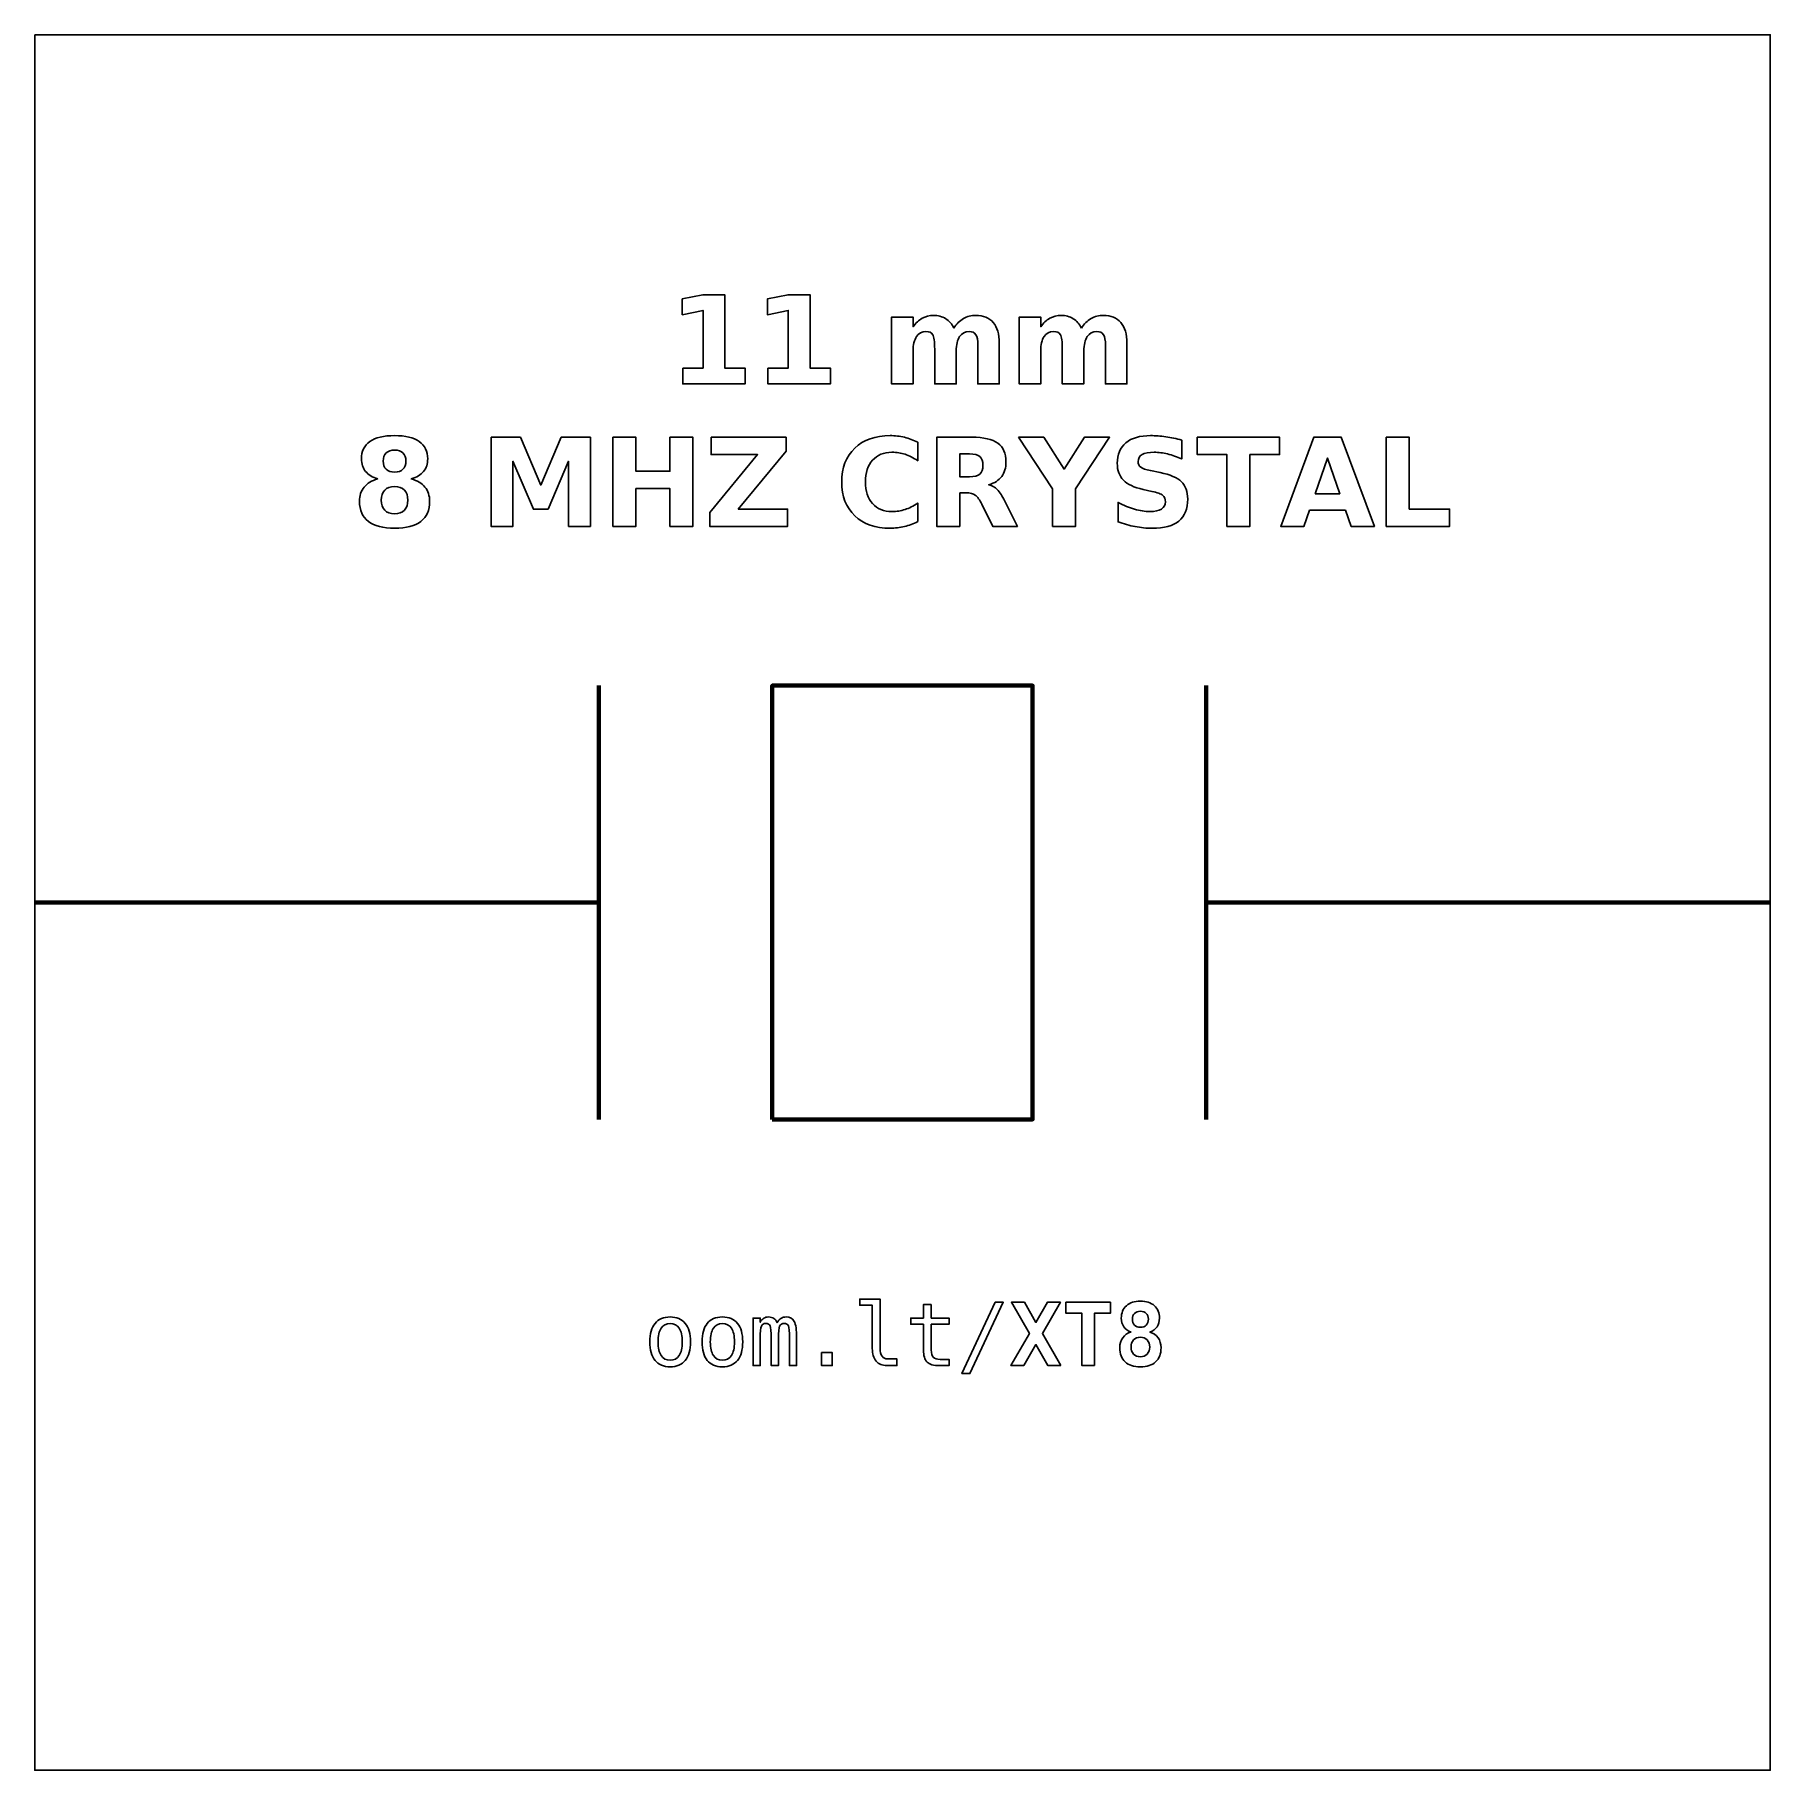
# Model space of a CAD drawing. Header units: centimetres. Extents: x -11.5 to -9.5, y -15.85 to -13.85.
import ezdxf

# ---------------------------------------------------------------- set-up
doc = ezdxf.new("R2010")
doc.units = ezdxf.units.CM
doc.header["$MEASUREMENT"] = 0
doc.layers.add('Layer 1', color=7, linetype='Continuous')

msp = doc.modelspace()

# ---------------------------------------------------------------- linework, layer by layer
at = {"layer": 'Layer 1', "color": 250, "lineweight": 100}
msp.add_lwpolyline([(-10.65001, -15.10001), (-10.35001, -15.10001), (-10.35001, -14.60001), (-10.65001, -14.60001), (-10.65001, -15.10001)], close=True, dxfattribs=at)
at = {"layer": 'Layer 1', "color": 7}
msp.add_open_spline([(-11.5, -13.85), (-11.5, -13.85), (-9.5, -13.85), (-9.5, -13.85), (-9.5, -13.85), (-9.5, -13.85), (-9.5, -15.85), (-9.5, -15.85), (-9.5, -15.85), (-9.5, -15.85), (-11.5, -15.85), (-11.5, -15.85), (-11.5, -15.85), (-11.5, -15.85), (-11.5, -13.85), (-11.5, -13.85)], degree=3, knots=[0, 0, 0, 0, 0.25, 0.25, 0.25, 0.25, 0.5, 0.5, 0.5, 0.5, 0.75, 0.75, 0.75, 0.75, 1, 1, 1, 1], dxfattribs=at)
at = {"layer": 'Layer 1', "color": 250}
for points, knots in [([(-10.75327, -14.23414), (-10.75327, -14.23414), (-10.72984, -14.23414), (-10.72984, -14.23414), (-10.72984, -14.23414), (-10.72984, -14.23414), (-10.72984, -14.16765), (-10.72984, -14.16765), (-10.72984, -14.16765), (-10.72984, -14.16765), (-10.75388, -14.17262), (-10.75388, -14.17262), (-10.75388, -14.17262), (-10.75388, -14.17262), (-10.75388, -14.15455), (-10.75388, -14.15455), (-10.75388, -14.15455), (-10.75388, -14.15455), (-10.72998, -14.14959), (-10.72998, -14.14959), (-10.72998, -14.14959), (-10.72998, -14.14959), (-10.70477, -14.14959), (-10.70477, -14.14959), (-10.70477, -14.14959), (-10.70477, -14.14959), (-10.70477, -14.23414), (-10.70477, -14.23414), (-10.70477, -14.23414), (-10.70477, -14.23414), (-10.68135, -14.23414), (-10.68135, -14.23414), (-10.68135, -14.23414), (-10.68135, -14.23414), (-10.68135, -14.25246), (-10.68135, -14.25246), (-10.68135, -14.25246), (-10.68135, -14.25246), (-10.75327, -14.25246), (-10.75327, -14.25246), (-10.75327, -14.25246), (-10.75327, -14.25246), (-10.75327, -14.23414), (-10.75327, -14.23414)], [0, 0, 0, 0, 0.0909091, 0.0909091, 0.0909091, 0.0909091, 0.1818182, 0.1818182, 0.1818182, 0.1818182, 0.2727273, 0.2727273, 0.2727273, 0.2727273, 0.3636364, 0.3636364, 0.3636364, 0.3636364, 0.4545455, 0.4545455, 0.4545455, 0.4545455, 0.5454545, 0.5454545, 0.5454545, 0.5454545, 0.6363636, 0.6363636, 0.6363636, 0.6363636, 0.7272727, 0.7272727, 0.7272727, 0.7272727, 0.8181818, 0.8181818, 0.8181818, 0.8181818, 0.9090909, 0.9090909, 0.9090909, 0.9090909, 1, 1, 1, 1]), ([(-10.65508, -14.23414), (-10.65508, -14.23414), (-10.63165, -14.23414), (-10.63165, -14.23414), (-10.63165, -14.23414), (-10.63165, -14.23414), (-10.63165, -14.16765), (-10.63165, -14.16765), (-10.63165, -14.16765), (-10.63165, -14.16765), (-10.65569, -14.17262), (-10.65569, -14.17262), (-10.65569, -14.17262), (-10.65569, -14.17262), (-10.65569, -14.15455), (-10.65569, -14.15455), (-10.65569, -14.15455), (-10.65569, -14.15455), (-10.63179, -14.14959), (-10.63179, -14.14959), (-10.63179, -14.14959), (-10.63179, -14.14959), (-10.60658, -14.14959), (-10.60658, -14.14959), (-10.60658, -14.14959), (-10.60658, -14.14959), (-10.60658, -14.23414), (-10.60658, -14.23414), (-10.60658, -14.23414), (-10.60658, -14.23414), (-10.58316, -14.23414), (-10.58316, -14.23414), (-10.58316, -14.23414), (-10.58316, -14.23414), (-10.58316, -14.25246), (-10.58316, -14.25246), (-10.58316, -14.25246), (-10.58316, -14.25246), (-10.65508, -14.25246), (-10.65508, -14.25246), (-10.65508, -14.25246), (-10.65508, -14.25246), (-10.65508, -14.23414), (-10.65508, -14.23414)], [0, 0, 0, 0, 0.0909091, 0.0909091, 0.0909091, 0.0909091, 0.1818182, 0.1818182, 0.1818182, 0.1818182, 0.2727273, 0.2727273, 0.2727273, 0.2727273, 0.3636364, 0.3636364, 0.3636364, 0.3636364, 0.4545455, 0.4545455, 0.4545455, 0.4545455, 0.5454545, 0.5454545, 0.5454545, 0.5454545, 0.6363636, 0.6363636, 0.6363636, 0.6363636, 0.7272727, 0.7272727, 0.7272727, 0.7272727, 0.8181818, 0.8181818, 0.8181818, 0.8181818, 0.9090909, 0.9090909, 0.9090909, 0.9090909, 1, 1, 1, 1]), ([(-10.44092, -14.18811), (-10.43779, -14.18334), (-10.4341, -14.17969), (-10.42979, -14.1772), (-10.42979, -14.1772), (-10.42549, -14.17468), (-10.42079, -14.17344), (-10.41564, -14.17344), (-10.41564, -14.17344), (-10.40677, -14.17344), (-10.40002, -14.17617), (-10.39539, -14.18165), (-10.39539, -14.18165), (-10.39075, -14.1871), (-10.38842, -14.19505), (-10.38842, -14.20547), (-10.38842, -14.20547), (-10.38842, -14.20547), (-10.38842, -14.25246), (-10.38842, -14.25246), (-10.38842, -14.25246), (-10.38842, -14.25246), (-10.41324, -14.25246), (-10.41324, -14.25246), (-10.41324, -14.25246), (-10.41324, -14.25246), (-10.41324, -14.21222), (-10.41324, -14.21222), (-10.41324, -14.21222), (-10.41319, -14.21163), (-10.41317, -14.21102), (-10.41314, -14.21036), (-10.41314, -14.21036), (-10.41312, -14.20973), (-10.4131, -14.20881), (-10.4131, -14.20761), (-10.4131, -14.20761), (-10.4131, -14.20215), (-10.41389, -14.19818), (-10.41552, -14.19573), (-10.41552, -14.19573), (-10.41712, -14.19326), (-10.4197, -14.19204), (-10.42328, -14.19204), (-10.42328, -14.19204), (-10.42798, -14.19204), (-10.43158, -14.19397), (-10.43414, -14.19783), (-10.43414, -14.19783), (-10.43668, -14.20168), (-10.438, -14.20726), (-10.4381, -14.21457), (-10.4381, -14.21457), (-10.4381, -14.21457), (-10.4381, -14.25246), (-10.4381, -14.25246), (-10.4381, -14.25246), (-10.4381, -14.25246), (-10.46291, -14.25246), (-10.46291, -14.25246), (-10.46291, -14.25246), (-10.46291, -14.25246), (-10.46291, -14.21222), (-10.46291, -14.21222), (-10.46291, -14.21222), (-10.46291, -14.20368), (-10.46364, -14.19818), (-10.46512, -14.19573), (-10.46512, -14.19573), (-10.46658, -14.19326), (-10.46919, -14.19204), (-10.47295, -14.19204), (-10.47295, -14.19204), (-10.4777, -14.19204), (-10.48135, -14.19399), (-10.48391, -14.19787), (-10.48391, -14.19787), (-10.48647, -14.20175), (-10.48777, -14.20728), (-10.48777, -14.2145), (-10.48777, -14.2145), (-10.48777, -14.2145), (-10.48777, -14.25246), (-10.48777, -14.25246), (-10.48777, -14.25246), (-10.48777, -14.25246), (-10.51258, -14.25246), (-10.51258, -14.25246), (-10.51258, -14.25246), (-10.51258, -14.25246), (-10.51258, -14.1753), (-10.51258, -14.1753), (-10.51258, -14.1753), (-10.51258, -14.1753), (-10.48777, -14.1753), (-10.48777, -14.1753), (-10.48777, -14.1753), (-10.48777, -14.1753), (-10.48777, -14.18661), (-10.48777, -14.18661), (-10.48777, -14.18661), (-10.48473, -14.18223), (-10.48125, -14.17897), (-10.47732, -14.17675), (-10.47732, -14.17675), (-10.4734, -14.17454), (-10.46907, -14.17344), (-10.46434, -14.17344), (-10.46434, -14.17344), (-10.45903, -14.17344), (-10.4543, -14.17473), (-10.45023, -14.1773), (-10.45023, -14.1773), (-10.44614, -14.17988), (-10.44303, -14.18348), (-10.44092, -14.18811)], [0, 0, 0, 0, 0.0344828, 0.0344828, 0.0344828, 0.0344828, 0.0689655, 0.0689655, 0.0689655, 0.0689655, 0.1034483, 0.1034483, 0.1034483, 0.1034483, 0.137931, 0.137931, 0.137931, 0.137931, 0.1724138, 0.1724138, 0.1724138, 0.1724138, 0.2068966, 0.2068966, 0.2068966, 0.2068966, 0.2413793, 0.2413793, 0.2413793, 0.2413793, 0.2758621, 0.2758621, 0.2758621, 0.2758621, 0.3103448, 0.3103448, 0.3103448, 0.3103448, 0.3448276, 0.3448276, 0.3448276, 0.3448276, 0.3793103, 0.3793103, 0.3793103, 0.3793103, 0.4137931, 0.4137931, 0.4137931, 0.4137931, 0.4482759, 0.4482759, 0.4482759, 0.4482759, 0.4827586, 0.4827586, 0.4827586, 0.4827586, 0.5172414, 0.5172414, 0.5172414, 0.5172414, 0.5517241, 0.5517241, 0.5517241, 0.5517241, 0.5862069, 0.5862069, 0.5862069, 0.5862069, 0.6206897, 0.6206897, 0.6206897, 0.6206897, 0.6551724, 0.6551724, 0.6551724, 0.6551724, 0.6896552, 0.6896552, 0.6896552, 0.6896552, 0.7241379, 0.7241379, 0.7241379, 0.7241379, 0.7586207, 0.7586207, 0.7586207, 0.7586207, 0.7931034, 0.7931034, 0.7931034, 0.7931034, 0.8275862, 0.8275862, 0.8275862, 0.8275862, 0.862069, 0.862069, 0.862069, 0.862069, 0.8965517, 0.8965517, 0.8965517, 0.8965517, 0.9310345, 0.9310345, 0.9310345, 0.9310345, 0.9655172, 0.9655172, 0.9655172, 0.9655172, 1, 1, 1, 1]), ([(-10.29388, -14.18811), (-10.29075, -14.18334), (-10.28706, -14.17969), (-10.28275, -14.1772), (-10.28275, -14.1772), (-10.27845, -14.17468), (-10.27375, -14.17344), (-10.2686, -14.17344), (-10.2686, -14.17344), (-10.25973, -14.17344), (-10.25298, -14.17617), (-10.24835, -14.18165), (-10.24835, -14.18165), (-10.24371, -14.1871), (-10.24138, -14.19505), (-10.24138, -14.20547), (-10.24138, -14.20547), (-10.24138, -14.20547), (-10.24138, -14.25246), (-10.24138, -14.25246), (-10.24138, -14.25246), (-10.24138, -14.25246), (-10.2662, -14.25246), (-10.2662, -14.25246), (-10.2662, -14.25246), (-10.2662, -14.25246), (-10.2662, -14.21222), (-10.2662, -14.21222), (-10.2662, -14.21222), (-10.26615, -14.21163), (-10.26613, -14.21102), (-10.2661, -14.21036), (-10.2661, -14.21036), (-10.26608, -14.20973), (-10.26606, -14.20881), (-10.26606, -14.20761), (-10.26606, -14.20761), (-10.26606, -14.20215), (-10.26685, -14.19818), (-10.26848, -14.19573), (-10.26848, -14.19573), (-10.27008, -14.19326), (-10.27266, -14.19204), (-10.27624, -14.19204), (-10.27624, -14.19204), (-10.28094, -14.19204), (-10.28454, -14.19397), (-10.2871, -14.19783), (-10.2871, -14.19783), (-10.28964, -14.20168), (-10.29096, -14.20726), (-10.29106, -14.21457), (-10.29106, -14.21457), (-10.29106, -14.21457), (-10.29106, -14.25246), (-10.29106, -14.25246), (-10.29106, -14.25246), (-10.29106, -14.25246), (-10.31587, -14.25246), (-10.31587, -14.25246), (-10.31587, -14.25246), (-10.31587, -14.25246), (-10.31587, -14.21222), (-10.31587, -14.21222), (-10.31587, -14.21222), (-10.31587, -14.20368), (-10.3166, -14.19818), (-10.31808, -14.19573), (-10.31808, -14.19573), (-10.31954, -14.19326), (-10.32215, -14.19204), (-10.32591, -14.19204), (-10.32591, -14.19204), (-10.33066, -14.19204), (-10.33431, -14.19399), (-10.33687, -14.19787), (-10.33687, -14.19787), (-10.33943, -14.20175), (-10.34073, -14.20728), (-10.34073, -14.2145), (-10.34073, -14.2145), (-10.34073, -14.2145), (-10.34073, -14.25246), (-10.34073, -14.25246), (-10.34073, -14.25246), (-10.34073, -14.25246), (-10.36554, -14.25246), (-10.36554, -14.25246), (-10.36554, -14.25246), (-10.36554, -14.25246), (-10.36554, -14.1753), (-10.36554, -14.1753), (-10.36554, -14.1753), (-10.36554, -14.1753), (-10.34073, -14.1753), (-10.34073, -14.1753), (-10.34073, -14.1753), (-10.34073, -14.1753), (-10.34073, -14.18661), (-10.34073, -14.18661), (-10.34073, -14.18661), (-10.33769, -14.18223), (-10.33421, -14.17897), (-10.33028, -14.17675), (-10.33028, -14.17675), (-10.32636, -14.17454), (-10.32203, -14.17344), (-10.3173, -14.17344), (-10.3173, -14.17344), (-10.31199, -14.17344), (-10.30726, -14.17473), (-10.30319, -14.1773), (-10.30319, -14.1773), (-10.2991, -14.17988), (-10.29599, -14.18348), (-10.29388, -14.18811)], [0, 0, 0, 0, 0.0344828, 0.0344828, 0.0344828, 0.0344828, 0.0689655, 0.0689655, 0.0689655, 0.0689655, 0.1034483, 0.1034483, 0.1034483, 0.1034483, 0.137931, 0.137931, 0.137931, 0.137931, 0.1724138, 0.1724138, 0.1724138, 0.1724138, 0.2068966, 0.2068966, 0.2068966, 0.2068966, 0.2413793, 0.2413793, 0.2413793, 0.2413793, 0.2758621, 0.2758621, 0.2758621, 0.2758621, 0.3103448, 0.3103448, 0.3103448, 0.3103448, 0.3448276, 0.3448276, 0.3448276, 0.3448276, 0.3793103, 0.3793103, 0.3793103, 0.3793103, 0.4137931, 0.4137931, 0.4137931, 0.4137931, 0.4482759, 0.4482759, 0.4482759, 0.4482759, 0.4827586, 0.4827586, 0.4827586, 0.4827586, 0.5172414, 0.5172414, 0.5172414, 0.5172414, 0.5517241, 0.5517241, 0.5517241, 0.5517241, 0.5862069, 0.5862069, 0.5862069, 0.5862069, 0.6206897, 0.6206897, 0.6206897, 0.6206897, 0.6551724, 0.6551724, 0.6551724, 0.6551724, 0.6896552, 0.6896552, 0.6896552, 0.6896552, 0.7241379, 0.7241379, 0.7241379, 0.7241379, 0.7586207, 0.7586207, 0.7586207, 0.7586207, 0.7931034, 0.7931034, 0.7931034, 0.7931034, 0.8275862, 0.8275862, 0.8275862, 0.8275862, 0.862069, 0.862069, 0.862069, 0.862069, 0.8965517, 0.8965517, 0.8965517, 0.8965517, 0.9310345, 0.9310345, 0.9310345, 0.9310345, 0.9655172, 0.9655172, 0.9655172, 0.9655172, 1, 1, 1, 1]), ([(-11.1046, -14.36194), (-11.11083, -14.36005), (-11.11554, -14.35716), (-11.11871, -14.35326), (-11.11871, -14.35326), (-11.12189, -14.34935), (-11.12346, -14.34449), (-11.12346, -14.33865), (-11.12346, -14.33865), (-11.12346, -14.32997), (-11.12022, -14.32334), (-11.11375, -14.3188), (-11.11375, -14.3188), (-11.10728, -14.31426), (-11.09776, -14.31198), (-11.08522, -14.31198), (-11.08522, -14.31198), (-11.07278, -14.31198), (-11.0633, -14.31424), (-11.05683, -14.31878), (-11.05683, -14.31878), (-11.05037, -14.3233), (-11.04712, -14.32993), (-11.04712, -14.33865), (-11.04712, -14.33865), (-11.04712, -14.34449), (-11.04872, -14.34935), (-11.05189, -14.35326), (-11.05189, -14.35326), (-11.05509, -14.35716), (-11.05982, -14.36005), (-11.06605, -14.36194), (-11.06605, -14.36194), (-11.05907, -14.36386), (-11.0538, -14.36699), (-11.05025, -14.37134), (-11.05025, -14.37134), (-11.0467, -14.37567), (-11.04491, -14.38115), (-11.04491, -14.38778), (-11.04491, -14.38778), (-11.04491, -14.39797), (-11.0483, -14.40568), (-11.05507, -14.41088), (-11.05507, -14.41088), (-11.06184, -14.4161), (-11.07191, -14.41871), (-11.08522, -14.41871), (-11.08522, -14.41871), (-11.0986, -14.41871), (-11.10869, -14.4161), (-11.11551, -14.41088), (-11.11551, -14.41088), (-11.12233, -14.40568), (-11.12574, -14.39797), (-11.12574, -14.38778), (-11.12574, -14.38778), (-11.12574, -14.38115), (-11.12395, -14.37567), (-11.1204, -14.37134), (-11.1204, -14.37134), (-11.11685, -14.36699), (-11.11158, -14.36386), (-11.1046, -14.36194)], [0, 0, 0, 0, 0.0625, 0.0625, 0.0625, 0.0625, 0.125, 0.125, 0.125, 0.125, 0.1875, 0.1875, 0.1875, 0.1875, 0.25, 0.25, 0.25, 0.25, 0.3125, 0.3125, 0.3125, 0.3125, 0.375, 0.375, 0.375, 0.375, 0.4375, 0.4375, 0.4375, 0.4375, 0.5, 0.5, 0.5, 0.5, 0.5625, 0.5625, 0.5625, 0.5625, 0.625, 0.625, 0.625, 0.625, 0.6875, 0.6875, 0.6875, 0.6875, 0.75, 0.75, 0.75, 0.75, 0.8125, 0.8125, 0.8125, 0.8125, 0.875, 0.875, 0.875, 0.875, 0.9375, 0.9375, 0.9375, 0.9375, 1, 1, 1, 1]), ([(-10.97407, -14.31384), (-10.97407, -14.31384), (-10.94032, -14.31384), (-10.94032, -14.31384), (-10.94032, -14.31384), (-10.94032, -14.31384), (-10.91687, -14.3689), (-10.91687, -14.3689), (-10.91687, -14.3689), (-10.91687, -14.3689), (-10.89331, -14.31384), (-10.89331, -14.31384), (-10.89331, -14.31384), (-10.89331, -14.31384), (-10.85963, -14.31384), (-10.85963, -14.31384), (-10.85963, -14.31384), (-10.85963, -14.31384), (-10.85963, -14.41671), (-10.85963, -14.41671), (-10.85963, -14.41671), (-10.85963, -14.41671), (-10.8847, -14.41671), (-10.8847, -14.41671), (-10.8847, -14.41671), (-10.8847, -14.41671), (-10.8847, -14.34147), (-10.8847, -14.34147), (-10.8847, -14.34147), (-10.8847, -14.34147), (-10.90841, -14.39693), (-10.90841, -14.39693), (-10.90841, -14.39693), (-10.90841, -14.39693), (-10.92522, -14.39693), (-10.92522, -14.39693), (-10.92522, -14.39693), (-10.92522, -14.39693), (-10.94893, -14.34147), (-10.94893, -14.34147), (-10.94893, -14.34147), (-10.94893, -14.34147), (-10.94893, -14.41671), (-10.94893, -14.41671), (-10.94893, -14.41671), (-10.94893, -14.41671), (-10.97407, -14.41671), (-10.97407, -14.41671), (-10.97407, -14.41671), (-10.97407, -14.41671), (-10.97407, -14.31384), (-10.97407, -14.31384)], [0, 0, 0, 0, 0.0769231, 0.0769231, 0.0769231, 0.0769231, 0.1538462, 0.1538462, 0.1538462, 0.1538462, 0.2307692, 0.2307692, 0.2307692, 0.2307692, 0.3076923, 0.3076923, 0.3076923, 0.3076923, 0.3846154, 0.3846154, 0.3846154, 0.3846154, 0.4615385, 0.4615385, 0.4615385, 0.4615385, 0.5384615, 0.5384615, 0.5384615, 0.5384615, 0.6153846, 0.6153846, 0.6153846, 0.6153846, 0.6923077, 0.6923077, 0.6923077, 0.6923077, 0.7692308, 0.7692308, 0.7692308, 0.7692308, 0.8461538, 0.8461538, 0.8461538, 0.8461538, 0.9230769, 0.9230769, 0.9230769, 0.9230769, 1, 1, 1, 1]), ([(-10.83364, -14.31384), (-10.83364, -14.31384), (-10.80711, -14.31384), (-10.80711, -14.31384), (-10.80711, -14.31384), (-10.80711, -14.31384), (-10.80711, -14.35305), (-10.80711, -14.35305), (-10.80711, -14.35305), (-10.80711, -14.35305), (-10.76798, -14.35305), (-10.76798, -14.35305), (-10.76798, -14.35305), (-10.76798, -14.35305), (-10.76798, -14.31384), (-10.76798, -14.31384), (-10.76798, -14.31384), (-10.76798, -14.31384), (-10.74145, -14.31384), (-10.74145, -14.31384), (-10.74145, -14.31384), (-10.74145, -14.31384), (-10.74145, -14.41671), (-10.74145, -14.41671), (-10.74145, -14.41671), (-10.74145, -14.41671), (-10.76798, -14.41671), (-10.76798, -14.41671), (-10.76798, -14.41671), (-10.76798, -14.41671), (-10.76798, -14.37311), (-10.76798, -14.37311), (-10.76798, -14.37311), (-10.76798, -14.37311), (-10.80711, -14.37311), (-10.80711, -14.37311), (-10.80711, -14.37311), (-10.80711, -14.37311), (-10.80711, -14.41671), (-10.80711, -14.41671), (-10.80711, -14.41671), (-10.80711, -14.41671), (-10.83364, -14.41671), (-10.83364, -14.41671), (-10.83364, -14.41671), (-10.83364, -14.41671), (-10.83364, -14.31384), (-10.83364, -14.31384)], [0, 0, 0, 0, 0.0833333, 0.0833333, 0.0833333, 0.0833333, 0.1666667, 0.1666667, 0.1666667, 0.1666667, 0.25, 0.25, 0.25, 0.25, 0.3333333, 0.3333333, 0.3333333, 0.3333333, 0.4166667, 0.4166667, 0.4166667, 0.4166667, 0.5, 0.5, 0.5, 0.5, 0.5833333, 0.5833333, 0.5833333, 0.5833333, 0.6666667, 0.6666667, 0.6666667, 0.6666667, 0.75, 0.75, 0.75, 0.75, 0.8333333, 0.8333333, 0.8333333, 0.8333333, 0.9166667, 0.9166667, 0.9166667, 0.9166667, 1, 1, 1, 1]), ([(-10.72058, -14.31384), (-10.72058, -14.31384), (-10.63408, -14.31384), (-10.63408, -14.31384), (-10.63408, -14.31384), (-10.63408, -14.31384), (-10.63408, -14.3299), (-10.63408, -14.3299), (-10.63408, -14.3299), (-10.63408, -14.3299), (-10.68928, -14.39665), (-10.68928, -14.39665), (-10.68928, -14.39665), (-10.68928, -14.39665), (-10.63251, -14.39665), (-10.63251, -14.39665), (-10.63251, -14.39665), (-10.63251, -14.39665), (-10.63251, -14.41671), (-10.63251, -14.41671), (-10.63251, -14.41671), (-10.63251, -14.41671), (-10.72216, -14.41671), (-10.72216, -14.41671), (-10.72216, -14.41671), (-10.72216, -14.41671), (-10.72216, -14.40065), (-10.72216, -14.40065), (-10.72216, -14.40065), (-10.72216, -14.40065), (-10.66696, -14.3339), (-10.66696, -14.3339), (-10.66696, -14.3339), (-10.66696, -14.3339), (-10.72058, -14.3339), (-10.72058, -14.3339), (-10.72058, -14.3339), (-10.72058, -14.3339), (-10.72058, -14.31384), (-10.72058, -14.31384)], [0, 0, 0, 0, 0.1, 0.1, 0.1, 0.1, 0.2, 0.2, 0.2, 0.2, 0.3, 0.3, 0.3, 0.3, 0.4, 0.4, 0.4, 0.4, 0.5, 0.5, 0.5, 0.5, 0.6, 0.6, 0.6, 0.6, 0.7, 0.7, 0.7, 0.7, 0.8, 0.8, 0.8, 0.8, 0.9, 0.9, 0.9, 0.9, 1, 1, 1, 1]), ([(-10.48251, -14.41107), (-10.48737, -14.41358), (-10.49245, -14.41549), (-10.49775, -14.41678), (-10.49775, -14.41678), (-10.50301, -14.41807), (-10.50854, -14.41871), (-10.51428, -14.41871), (-10.51428, -14.41871), (-10.5314, -14.41871), (-10.54497, -14.41391), (-10.55499, -14.40434), (-10.55499, -14.40434), (-10.56501, -14.39477), (-10.57002, -14.38179), (-10.57002, -14.36537), (-10.57002, -14.36537), (-10.57002, -14.34893), (-10.56501, -14.33592), (-10.55499, -14.32635), (-10.55499, -14.32635), (-10.54497, -14.31678), (-10.5314, -14.31198), (-10.51428, -14.31198), (-10.51428, -14.31198), (-10.50854, -14.31198), (-10.50301, -14.31262), (-10.49775, -14.31391), (-10.49775, -14.31391), (-10.49245, -14.3152), (-10.48737, -14.31711), (-10.48251, -14.31963), (-10.48251, -14.31963), (-10.48251, -14.31963), (-10.48251, -14.34091), (-10.48251, -14.34091), (-10.48251, -14.34091), (-10.48742, -14.33755), (-10.49227, -14.3351), (-10.49704, -14.33355), (-10.49704, -14.33355), (-10.50181, -14.33197), (-10.50685, -14.3312), (-10.51214, -14.3312), (-10.51214, -14.3312), (-10.52159, -14.3312), (-10.52905, -14.33423), (-10.53446, -14.3403), (-10.53446, -14.3403), (-10.53989, -14.34637), (-10.5426, -14.35472), (-10.5426, -14.36537), (-10.5426, -14.36537), (-10.5426, -14.376), (-10.53989, -14.38433), (-10.53446, -14.39039), (-10.53446, -14.39039), (-10.52905, -14.39646), (-10.52159, -14.39949), (-10.51214, -14.39949), (-10.51214, -14.39949), (-10.50685, -14.39949), (-10.50181, -14.39872), (-10.49704, -14.39714), (-10.49704, -14.39714), (-10.49227, -14.39559), (-10.48742, -14.39314), (-10.48251, -14.38978), (-10.48251, -14.38978), (-10.48251, -14.38978), (-10.48251, -14.41107), (-10.48251, -14.41107)], [0, 0, 0, 0, 0.0555556, 0.0555556, 0.0555556, 0.0555556, 0.1111111, 0.1111111, 0.1111111, 0.1111111, 0.1666667, 0.1666667, 0.1666667, 0.1666667, 0.2222222, 0.2222222, 0.2222222, 0.2222222, 0.2777778, 0.2777778, 0.2777778, 0.2777778, 0.3333333, 0.3333333, 0.3333333, 0.3333333, 0.3888889, 0.3888889, 0.3888889, 0.3888889, 0.4444444, 0.4444444, 0.4444444, 0.4444444, 0.5, 0.5, 0.5, 0.5, 0.5555556, 0.5555556, 0.5555556, 0.5555556, 0.6111111, 0.6111111, 0.6111111, 0.6111111, 0.6666667, 0.6666667, 0.6666667, 0.6666667, 0.7222222, 0.7222222, 0.7222222, 0.7222222, 0.7777778, 0.7777778, 0.7777778, 0.7777778, 0.8333333, 0.8333333, 0.8333333, 0.8333333, 0.8888889, 0.8888889, 0.8888889, 0.8888889, 0.9444444, 0.9444444, 0.9444444, 0.9444444, 1, 1, 1, 1]), ([(-10.43401, -14.37779), (-10.43401, -14.37779), (-10.43401, -14.41671), (-10.43401, -14.41671), (-10.43401, -14.41671), (-10.43401, -14.41671), (-10.46054, -14.41671), (-10.46054, -14.41671), (-10.46054, -14.41671), (-10.46054, -14.41671), (-10.46054, -14.31384), (-10.46054, -14.31384), (-10.46054, -14.31384), (-10.46054, -14.31384), (-10.42002, -14.31384), (-10.42002, -14.31384), (-10.42002, -14.31384), (-10.40647, -14.31384), (-10.39652, -14.31612), (-10.39022, -14.32066), (-10.39022, -14.32066), (-10.3839, -14.3252), (-10.38074, -14.3324), (-10.38074, -14.34223), (-10.38074, -14.34223), (-10.38074, -14.34902), (-10.38239, -14.35462), (-10.38566, -14.35897), (-10.38566, -14.35897), (-10.38895, -14.36335), (-10.39391, -14.36657), (-10.40052, -14.36862), (-10.40052, -14.36862), (-10.3969, -14.36946), (-10.39363, -14.37132), (-10.39076, -14.37424), (-10.39076, -14.37424), (-10.38789, -14.37715), (-10.385, -14.38157), (-10.38206, -14.3875), (-10.38206, -14.3875), (-10.38206, -14.3875), (-10.36764, -14.41671), (-10.36764, -14.41671), (-10.36764, -14.41671), (-10.36764, -14.41671), (-10.39591, -14.41671), (-10.39591, -14.41671), (-10.39591, -14.41671), (-10.39591, -14.41671), (-10.40845, -14.39115), (-10.40845, -14.39115), (-10.40845, -14.39115), (-10.41096, -14.38602), (-10.41353, -14.38249), (-10.41614, -14.38061), (-10.41614, -14.38061), (-10.41873, -14.37873), (-10.42218, -14.37779), (-10.42651, -14.37779), (-10.42651, -14.37779), (-10.42651, -14.37779), (-10.43401, -14.37779), (-10.43401, -14.37779)], [0, 0, 0, 0, 0.0625, 0.0625, 0.0625, 0.0625, 0.125, 0.125, 0.125, 0.125, 0.1875, 0.1875, 0.1875, 0.1875, 0.25, 0.25, 0.25, 0.25, 0.3125, 0.3125, 0.3125, 0.3125, 0.375, 0.375, 0.375, 0.375, 0.4375, 0.4375, 0.4375, 0.4375, 0.5, 0.5, 0.5, 0.5, 0.5625, 0.5625, 0.5625, 0.5625, 0.625, 0.625, 0.625, 0.625, 0.6875, 0.6875, 0.6875, 0.6875, 0.75, 0.75, 0.75, 0.75, 0.8125, 0.8125, 0.8125, 0.8125, 0.875, 0.875, 0.875, 0.875, 0.9375, 0.9375, 0.9375, 0.9375, 1, 1, 1, 1]), ([(-10.36624, -14.31384), (-10.36624, -14.31384), (-10.33724, -14.31384), (-10.33724, -14.31384), (-10.33724, -14.31384), (-10.33724, -14.31384), (-10.31379, -14.35051), (-10.31379, -14.35051), (-10.31379, -14.35051), (-10.31379, -14.35051), (-10.29037, -14.31384), (-10.29037, -14.31384), (-10.29037, -14.31384), (-10.29037, -14.31384), (-10.2613, -14.31384), (-10.2613, -14.31384), (-10.2613, -14.31384), (-10.2613, -14.31384), (-10.3005, -14.37337), (-10.3005, -14.37337), (-10.3005, -14.37337), (-10.3005, -14.37337), (-10.3005, -14.41671), (-10.3005, -14.41671), (-10.3005, -14.41671), (-10.3005, -14.41671), (-10.32703, -14.41671), (-10.32703, -14.41671), (-10.32703, -14.41671), (-10.32703, -14.41671), (-10.32703, -14.37337), (-10.32703, -14.37337), (-10.32703, -14.37337), (-10.32703, -14.37337), (-10.36624, -14.31384), (-10.36624, -14.31384)], [0, 0, 0, 0, 0.1111111, 0.1111111, 0.1111111, 0.1111111, 0.2222222, 0.2222222, 0.2222222, 0.2222222, 0.3333333, 0.3333333, 0.3333333, 0.3333333, 0.4444444, 0.4444444, 0.4444444, 0.4444444, 0.5555556, 0.5555556, 0.5555556, 0.5555556, 0.6666667, 0.6666667, 0.6666667, 0.6666667, 0.7777778, 0.7777778, 0.7777778, 0.7777778, 0.8888889, 0.8888889, 0.8888889, 0.8888889, 1, 1, 1, 1]), ([(-10.17811, -14.31709), (-10.17811, -14.31709), (-10.17811, -14.33884), (-10.17811, -14.33884), (-10.17811, -14.33884), (-10.18376, -14.33632), (-10.18928, -14.33442), (-10.19464, -14.33313), (-10.19464, -14.33313), (-10.20003, -14.33183), (-10.20511, -14.3312), (-10.20988, -14.3312), (-10.20988, -14.3312), (-10.21621, -14.3312), (-10.22091, -14.33207), (-10.22395, -14.33381), (-10.22395, -14.33381), (-10.22698, -14.33557), (-10.22849, -14.33828), (-10.22849, -14.34195), (-10.22849, -14.34195), (-10.22849, -14.3447), (-10.22748, -14.34686), (-10.22543, -14.34839), (-10.22543, -14.34839), (-10.22338, -14.34992), (-10.21967, -14.35126), (-10.21428, -14.35236), (-10.21428, -14.35236), (-10.21428, -14.35236), (-10.20299, -14.35462), (-10.20299, -14.35462), (-10.20299, -14.35462), (-10.19154, -14.35693), (-10.18343, -14.36041), (-10.17861, -14.36511), (-10.17861, -14.36511), (-10.17378, -14.36979), (-10.17136, -14.37645), (-10.17136, -14.38508), (-10.17136, -14.38508), (-10.17136, -14.39644), (-10.17472, -14.40488), (-10.18145, -14.41041), (-10.18145, -14.41041), (-10.18818, -14.41593), (-10.19845, -14.41871), (-10.21228, -14.41871), (-10.21228, -14.41871), (-10.21882, -14.41871), (-10.22536, -14.4181), (-10.23192, -14.41685), (-10.23192, -14.41685), (-10.23848, -14.4156), (-10.24507, -14.41377), (-10.25163, -14.41135), (-10.25163, -14.41135), (-10.25163, -14.41135), (-10.25163, -14.38896), (-10.25163, -14.38896), (-10.25163, -14.38896), (-10.24507, -14.39244), (-10.23872, -14.39507), (-10.23258, -14.39684), (-10.23258, -14.39684), (-10.22644, -14.3986), (-10.22054, -14.39949), (-10.21485, -14.39949), (-10.21485, -14.39949), (-10.20906, -14.39949), (-10.20462, -14.39853), (-10.20154, -14.3966), (-10.20154, -14.3966), (-10.19845, -14.39467), (-10.19693, -14.39192), (-10.19693, -14.38832), (-10.19693, -14.38832), (-10.19693, -14.38512), (-10.19796, -14.38263), (-10.20005, -14.38089), (-10.20005, -14.38089), (-10.20215, -14.37915), (-10.20631, -14.37758), (-10.21257, -14.37621), (-10.21257, -14.37621), (-10.21257, -14.37621), (-10.22284, -14.37393), (-10.22284, -14.37393), (-10.22284, -14.37393), (-10.23312, -14.37172), (-10.24065, -14.36822), (-10.2454, -14.36339), (-10.2454, -14.36339), (-10.25015, -14.35857), (-10.25252, -14.35206), (-10.25252, -14.3439), (-10.25252, -14.3439), (-10.25252, -14.33364), (-10.24921, -14.32576), (-10.2426, -14.32026), (-10.2426, -14.32026), (-10.23599, -14.31473), (-10.22649, -14.31198), (-10.21407, -14.31198), (-10.21407, -14.31198), (-10.20843, -14.31198), (-10.20262, -14.31241), (-10.19664, -14.31325), (-10.19664, -14.31325), (-10.19067, -14.3141), (-10.18449, -14.31537), (-10.17811, -14.31709)], [0, 0, 0, 0, 0.0357143, 0.0357143, 0.0357143, 0.0357143, 0.0714286, 0.0714286, 0.0714286, 0.0714286, 0.1071429, 0.1071429, 0.1071429, 0.1071429, 0.1428571, 0.1428571, 0.1428571, 0.1428571, 0.1785714, 0.1785714, 0.1785714, 0.1785714, 0.2142857, 0.2142857, 0.2142857, 0.2142857, 0.25, 0.25, 0.25, 0.25, 0.2857143, 0.2857143, 0.2857143, 0.2857143, 0.3214286, 0.3214286, 0.3214286, 0.3214286, 0.3571429, 0.3571429, 0.3571429, 0.3571429, 0.3928571, 0.3928571, 0.3928571, 0.3928571, 0.4285714, 0.4285714, 0.4285714, 0.4285714, 0.4642857, 0.4642857, 0.4642857, 0.4642857, 0.5, 0.5, 0.5, 0.5, 0.5357143, 0.5357143, 0.5357143, 0.5357143, 0.5714286, 0.5714286, 0.5714286, 0.5714286, 0.6071429, 0.6071429, 0.6071429, 0.6071429, 0.6428571, 0.6428571, 0.6428571, 0.6428571, 0.6785714, 0.6785714, 0.6785714, 0.6785714, 0.7142857, 0.7142857, 0.7142857, 0.7142857, 0.75, 0.75, 0.75, 0.75, 0.7857143, 0.7857143, 0.7857143, 0.7857143, 0.8214286, 0.8214286, 0.8214286, 0.8214286, 0.8571429, 0.8571429, 0.8571429, 0.8571429, 0.8928571, 0.8928571, 0.8928571, 0.8928571, 0.9285714, 0.9285714, 0.9285714, 0.9285714, 0.9642857, 0.9642857, 0.9642857, 0.9642857, 1, 1, 1, 1]), ([(-10.16036, -14.31384), (-10.16036, -14.31384), (-10.06556, -14.31384), (-10.06556, -14.31384), (-10.06556, -14.31384), (-10.06556, -14.31384), (-10.06556, -14.3339), (-10.06556, -14.3339), (-10.06556, -14.3339), (-10.06556, -14.3339), (-10.09966, -14.3339), (-10.09966, -14.3339), (-10.09966, -14.3339), (-10.09966, -14.3339), (-10.09966, -14.41671), (-10.09966, -14.41671), (-10.09966, -14.41671), (-10.09966, -14.41671), (-10.12619, -14.41671), (-10.12619, -14.41671), (-10.12619, -14.41671), (-10.12619, -14.41671), (-10.12619, -14.3339), (-10.12619, -14.3339), (-10.12619, -14.3339), (-10.12619, -14.3339), (-10.16036, -14.3339), (-10.16036, -14.3339), (-10.16036, -14.3339), (-10.16036, -14.3339), (-10.16036, -14.31384), (-10.16036, -14.31384)], [0, 0, 0, 0, 0.125, 0.125, 0.125, 0.125, 0.25, 0.25, 0.25, 0.25, 0.375, 0.375, 0.375, 0.375, 0.5, 0.5, 0.5, 0.5, 0.625, 0.625, 0.625, 0.625, 0.75, 0.75, 0.75, 0.75, 0.875, 0.875, 0.875, 0.875, 1, 1, 1, 1]), ([(-9.9894, -14.39799), (-9.9894, -14.39799), (-10.03089, -14.39799), (-10.03089, -14.39799), (-10.03089, -14.39799), (-10.03089, -14.39799), (-10.03743, -14.41671), (-10.03743, -14.41671), (-10.03743, -14.41671), (-10.03743, -14.41671), (-10.0641, -14.41671), (-10.0641, -14.41671), (-10.0641, -14.41671), (-10.0641, -14.41671), (-10.026, -14.31384), (-10.026, -14.31384), (-10.026, -14.31384), (-10.026, -14.31384), (-9.99437, -14.31384), (-9.99437, -14.31384), (-9.99437, -14.31384), (-9.99437, -14.31384), (-9.95627, -14.41671), (-9.95627, -14.41671), (-9.95627, -14.41671), (-9.95627, -14.41671), (-9.98294, -14.41671), (-9.98294, -14.41671), (-9.98294, -14.41671), (-9.98294, -14.41671), (-9.9894, -14.39799), (-9.9894, -14.39799)], [0, 0, 0, 0, 0.125, 0.125, 0.125, 0.125, 0.25, 0.25, 0.25, 0.25, 0.375, 0.375, 0.375, 0.375, 0.5, 0.5, 0.5, 0.5, 0.625, 0.625, 0.625, 0.625, 0.75, 0.75, 0.75, 0.75, 0.875, 0.875, 0.875, 0.875, 1, 1, 1, 1]), ([(-9.9426, -14.31384), (-9.9426, -14.31384), (-9.91607, -14.31384), (-9.91607, -14.31384), (-9.91607, -14.31384), (-9.91607, -14.31384), (-9.91607, -14.39665), (-9.91607, -14.39665), (-9.91607, -14.39665), (-9.91607, -14.39665), (-9.86951, -14.39665), (-9.86951, -14.39665), (-9.86951, -14.39665), (-9.86951, -14.39665), (-9.86951, -14.41671), (-9.86951, -14.41671), (-9.86951, -14.41671), (-9.86951, -14.41671), (-9.9426, -14.41671), (-9.9426, -14.41671), (-9.9426, -14.41671), (-9.9426, -14.41671), (-9.9426, -14.31384), (-9.9426, -14.31384)], [0, 0, 0, 0, 0.1666667, 0.1666667, 0.1666667, 0.1666667, 0.3333333, 0.3333333, 0.3333333, 0.3333333, 0.5, 0.5, 0.5, 0.5, 0.6666667, 0.6666667, 0.6666667, 0.6666667, 0.8333333, 0.8333333, 0.8333333, 0.8333333, 1, 1, 1, 1]), ([(-11.09839, -14.34133), (-11.09839, -14.34543), (-11.09726, -14.34858), (-11.09498, -14.35076), (-11.09498, -14.35076), (-11.0927, -14.35298), (-11.08945, -14.35408), (-11.08522, -14.35408), (-11.08522, -14.35408), (-11.08108, -14.35408), (-11.07788, -14.35298), (-11.07565, -14.35076), (-11.07565, -14.35076), (-11.07339, -14.34858), (-11.07226, -14.34543), (-11.07226, -14.34133), (-11.07226, -14.34133), (-11.07226, -14.33724), (-11.07339, -14.33411), (-11.07565, -14.33193), (-11.07565, -14.33193), (-11.07788, -14.32974), (-11.08108, -14.32866), (-11.08522, -14.32866), (-11.08522, -14.32866), (-11.08945, -14.32866), (-11.0927, -14.32976), (-11.09498, -14.33197), (-11.09498, -14.33197), (-11.09726, -14.33416), (-11.09839, -14.33729), (-11.09839, -14.34133)], [0, 0, 0, 0, 0.125, 0.125, 0.125, 0.125, 0.25, 0.25, 0.25, 0.25, 0.375, 0.375, 0.375, 0.375, 0.5, 0.5, 0.5, 0.5, 0.625, 0.625, 0.625, 0.625, 0.75, 0.75, 0.75, 0.75, 0.875, 0.875, 0.875, 0.875, 1, 1, 1, 1]), ([(-10.42284, -14.35947), (-10.41729, -14.35947), (-10.41329, -14.35843), (-10.41089, -14.35636), (-10.41089, -14.35636), (-10.40847, -14.35429), (-10.40727, -14.35088), (-10.40727, -14.34615), (-10.40727, -14.34615), (-10.40727, -14.34147), (-10.40847, -14.33811), (-10.41089, -14.33609), (-10.41089, -14.33609), (-10.41329, -14.33407), (-10.41729, -14.33306), (-10.42284, -14.33306), (-10.42284, -14.33306), (-10.42284, -14.33306), (-10.43401, -14.33306), (-10.43401, -14.33306), (-10.43401, -14.33306), (-10.43401, -14.33306), (-10.43401, -14.35947), (-10.43401, -14.35947), (-10.43401, -14.35947), (-10.43401, -14.35947), (-10.42284, -14.35947), (-10.42284, -14.35947)], [0, 0, 0, 0, 0.1428571, 0.1428571, 0.1428571, 0.1428571, 0.2857143, 0.2857143, 0.2857143, 0.2857143, 0.4285714, 0.4285714, 0.4285714, 0.4285714, 0.5714286, 0.5714286, 0.5714286, 0.5714286, 0.7142857, 0.7142857, 0.7142857, 0.7142857, 0.8571429, 0.8571429, 0.8571429, 0.8571429, 1, 1, 1, 1]), ([(-10.02428, -14.37889), (-10.02428, -14.37889), (-9.99608, -14.37889), (-9.99608, -14.37889), (-9.99608, -14.37889), (-9.99608, -14.37889), (-10.01015, -14.33797), (-10.01015, -14.33797), (-10.01015, -14.33797), (-10.01015, -14.33797), (-10.02428, -14.37889), (-10.02428, -14.37889)], [0, 0, 0, 0, 0.3333333, 0.3333333, 0.3333333, 0.3333333, 0.6666667, 0.6666667, 0.6666667, 0.6666667, 1, 1, 1, 1]), ([(-11.08522, -14.37068), (-11.09018, -14.37068), (-11.09402, -14.37205), (-11.09667, -14.37475), (-11.09667, -14.37475), (-11.09933, -14.37746), (-11.10067, -14.38134), (-11.10067, -14.38639), (-11.10067, -14.38639), (-11.10067, -14.39145), (-11.09933, -14.39531), (-11.09667, -14.39801), (-11.09667, -14.39801), (-11.09402, -14.40069), (-11.09018, -14.40203), (-11.08522, -14.40203), (-11.08522, -14.40203), (-11.0803, -14.40203), (-11.07654, -14.40069), (-11.07391, -14.39801), (-11.07391, -14.39801), (-11.0713, -14.39531), (-11.06998, -14.39145), (-11.06998, -14.38639), (-11.06998, -14.38639), (-11.06998, -14.38129), (-11.0713, -14.37741), (-11.07391, -14.37471), (-11.07391, -14.37471), (-11.07654, -14.37203), (-11.0803, -14.37068), (-11.08522, -14.37068)], [0, 0, 0, 0, 0.125, 0.125, 0.125, 0.125, 0.25, 0.25, 0.25, 0.25, 0.375, 0.375, 0.375, 0.375, 0.5, 0.5, 0.5, 0.5, 0.625, 0.625, 0.625, 0.625, 0.75, 0.75, 0.75, 0.75, 0.875, 0.875, 0.875, 0.875, 1, 1, 1, 1]), ([(-10.52582, -15.3638), (-10.52582, -15.36784), (-10.52508, -15.37087), (-10.5236, -15.37292), (-10.5236, -15.37292), (-10.52212, -15.37497), (-10.51993, -15.376), (-10.51703, -15.376), (-10.51703, -15.376), (-10.51703, -15.376), (-10.50653, -15.376), (-10.50653, -15.376), (-10.50653, -15.376), (-10.50653, -15.376), (-10.50653, -15.38362), (-10.50653, -15.38362), (-10.50653, -15.38362), (-10.50653, -15.38362), (-10.5179, -15.38362), (-10.5179, -15.38362), (-10.5179, -15.38362), (-10.52328, -15.38362), (-10.52743, -15.38189), (-10.53038, -15.37844), (-10.53038, -15.37844), (-10.53333, -15.37499), (-10.5348, -15.3701), (-10.5348, -15.3638), (-10.5348, -15.3638), (-10.5348, -15.3638), (-10.5348, -15.31413), (-10.5348, -15.31413), (-10.5348, -15.31413), (-10.5348, -15.31413), (-10.5492, -15.31413), (-10.5492, -15.31413), (-10.5492, -15.31413), (-10.5492, -15.31413), (-10.5492, -15.3071), (-10.5492, -15.3071), (-10.5492, -15.3071), (-10.5492, -15.3071), (-10.52582, -15.3071), (-10.52582, -15.3071), (-10.52582, -15.3071), (-10.52582, -15.3071), (-10.52582, -15.3638), (-10.52582, -15.3638)], [0, 0, 0, 0, 0.0833333, 0.0833333, 0.0833333, 0.0833333, 0.1666667, 0.1666667, 0.1666667, 0.1666667, 0.25, 0.25, 0.25, 0.25, 0.3333333, 0.3333333, 0.3333333, 0.3333333, 0.4166667, 0.4166667, 0.4166667, 0.4166667, 0.5, 0.5, 0.5, 0.5, 0.5833333, 0.5833333, 0.5833333, 0.5833333, 0.6666667, 0.6666667, 0.6666667, 0.6666667, 0.75, 0.75, 0.75, 0.75, 0.8333333, 0.8333333, 0.8333333, 0.8333333, 0.9166667, 0.9166667, 0.9166667, 0.9166667, 1, 1, 1, 1]), ([(-10.46682, -15.3134), (-10.46682, -15.3134), (-10.46682, -15.32893), (-10.46682, -15.32893), (-10.46682, -15.32893), (-10.46682, -15.32893), (-10.4464, -15.32893), (-10.4464, -15.32893), (-10.4464, -15.32893), (-10.4464, -15.32893), (-10.4464, -15.33592), (-10.4464, -15.33592), (-10.4464, -15.33592), (-10.4464, -15.33592), (-10.46682, -15.33592), (-10.46682, -15.33592), (-10.46682, -15.33592), (-10.46682, -15.33592), (-10.46682, -15.3656), (-10.46682, -15.3656), (-10.46682, -15.3656), (-10.46682, -15.36964), (-10.46606, -15.37245), (-10.46452, -15.37404), (-10.46452, -15.37404), (-10.46299, -15.37564), (-10.46032, -15.37644), (-10.45652, -15.37644), (-10.45652, -15.37644), (-10.45652, -15.37644), (-10.4464, -15.37644), (-10.4464, -15.37644), (-10.4464, -15.37644), (-10.4464, -15.37644), (-10.4464, -15.38362), (-10.4464, -15.38362), (-10.4464, -15.38362), (-10.4464, -15.38362), (-10.45739, -15.38362), (-10.45739, -15.38362), (-10.45739, -15.38362), (-10.46414, -15.38362), (-10.46889, -15.38227), (-10.47166, -15.37957), (-10.47166, -15.37957), (-10.47442, -15.37687), (-10.47581, -15.3722), (-10.47581, -15.3656), (-10.47581, -15.3656), (-10.47581, -15.3656), (-10.47581, -15.33592), (-10.47581, -15.33592), (-10.47581, -15.33592), (-10.47581, -15.33592), (-10.49041, -15.33592), (-10.49041, -15.33592), (-10.49041, -15.33592), (-10.49041, -15.33592), (-10.49041, -15.32893), (-10.49041, -15.32893), (-10.49041, -15.32893), (-10.49041, -15.32893), (-10.47581, -15.32893), (-10.47581, -15.32893), (-10.47581, -15.32893), (-10.47581, -15.32893), (-10.47581, -15.3134), (-10.47581, -15.3134), (-10.47581, -15.3134), (-10.47581, -15.3134), (-10.46682, -15.3134), (-10.46682, -15.3134)], [0, 0, 0, 0, 0.0555556, 0.0555556, 0.0555556, 0.0555556, 0.1111111, 0.1111111, 0.1111111, 0.1111111, 0.1666667, 0.1666667, 0.1666667, 0.1666667, 0.2222222, 0.2222222, 0.2222222, 0.2222222, 0.2777778, 0.2777778, 0.2777778, 0.2777778, 0.3333333, 0.3333333, 0.3333333, 0.3333333, 0.3888889, 0.3888889, 0.3888889, 0.3888889, 0.4444444, 0.4444444, 0.4444444, 0.4444444, 0.5, 0.5, 0.5, 0.5, 0.5555556, 0.5555556, 0.5555556, 0.5555556, 0.6111111, 0.6111111, 0.6111111, 0.6111111, 0.6666667, 0.6666667, 0.6666667, 0.6666667, 0.7222222, 0.7222222, 0.7222222, 0.7222222, 0.7777778, 0.7777778, 0.7777778, 0.7777778, 0.8333333, 0.8333333, 0.8333333, 0.8333333, 0.8888889, 0.8888889, 0.8888889, 0.8888889, 0.9444444, 0.9444444, 0.9444444, 0.9444444, 1, 1, 1, 1]), ([(-10.39318, -15.31071), (-10.39318, -15.31071), (-10.38389, -15.31071), (-10.38389, -15.31071), (-10.38389, -15.31071), (-10.38389, -15.31071), (-10.42228, -15.3929), (-10.42228, -15.3929), (-10.42228, -15.3929), (-10.42228, -15.3929), (-10.43162, -15.3929), (-10.43162, -15.3929), (-10.43162, -15.3929), (-10.43162, -15.3929), (-10.39318, -15.31071), (-10.39318, -15.31071)], [0, 0, 0, 0, 0.25, 0.25, 0.25, 0.25, 0.5, 0.5, 0.5, 0.5, 0.75, 0.75, 0.75, 0.75, 1, 1, 1, 1]), ([(-10.3175, -15.38362), (-10.3175, -15.38362), (-10.33239, -15.38362), (-10.33239, -15.38362), (-10.33239, -15.38362), (-10.33239, -15.38362), (-10.3463, -15.3595), (-10.3463, -15.3595), (-10.3463, -15.3595), (-10.3463, -15.3595), (-10.36019, -15.38362), (-10.36019, -15.38362), (-10.36019, -15.38362), (-10.36019, -15.38362), (-10.37507, -15.38362), (-10.37507, -15.38362), (-10.37507, -15.38362), (-10.37507, -15.38362), (-10.35369, -15.3466), (-10.35369, -15.3466), (-10.35369, -15.3466), (-10.35369, -15.3466), (-10.37449, -15.31071), (-10.37449, -15.31071), (-10.37449, -15.31071), (-10.37449, -15.31071), (-10.35959, -15.31071), (-10.35959, -15.31071), (-10.35959, -15.31071), (-10.35959, -15.31071), (-10.3463, -15.33392), (-10.3463, -15.33392), (-10.3463, -15.33392), (-10.3463, -15.33392), (-10.33299, -15.31071), (-10.33299, -15.31071), (-10.33299, -15.31071), (-10.33299, -15.31071), (-10.31808, -15.31071), (-10.31808, -15.31071), (-10.31808, -15.31071), (-10.31808, -15.31071), (-10.33879, -15.3466), (-10.33879, -15.3466), (-10.33879, -15.3466), (-10.33879, -15.3466), (-10.3175, -15.38362), (-10.3175, -15.38362)], [0, 0, 0, 0, 0.0833333, 0.0833333, 0.0833333, 0.0833333, 0.1666667, 0.1666667, 0.1666667, 0.1666667, 0.25, 0.25, 0.25, 0.25, 0.3333333, 0.3333333, 0.3333333, 0.3333333, 0.4166667, 0.4166667, 0.4166667, 0.4166667, 0.5, 0.5, 0.5, 0.5, 0.5833333, 0.5833333, 0.5833333, 0.5833333, 0.6666667, 0.6666667, 0.6666667, 0.6666667, 0.75, 0.75, 0.75, 0.75, 0.8333333, 0.8333333, 0.8333333, 0.8333333, 0.9166667, 0.9166667, 0.9166667, 0.9166667, 1, 1, 1, 1]), ([(-10.27888, -15.38362), (-10.27888, -15.38362), (-10.29328, -15.38362), (-10.29328, -15.38362), (-10.29328, -15.38362), (-10.29328, -15.38362), (-10.29328, -15.32331), (-10.29328, -15.32331), (-10.29328, -15.32331), (-10.29328, -15.32331), (-10.31178, -15.32331), (-10.31178, -15.32331), (-10.31178, -15.32331), (-10.31178, -15.32331), (-10.31178, -15.31071), (-10.31178, -15.31071), (-10.31178, -15.31071), (-10.31178, -15.31071), (-10.26037, -15.31071), (-10.26037, -15.31071), (-10.26037, -15.31071), (-10.26037, -15.31071), (-10.26037, -15.32331), (-10.26037, -15.32331), (-10.26037, -15.32331), (-10.26037, -15.32331), (-10.27888, -15.32331), (-10.27888, -15.32331), (-10.27888, -15.32331), (-10.27888, -15.32331), (-10.27888, -15.38362), (-10.27888, -15.38362)], [0, 0, 0, 0, 0.125, 0.125, 0.125, 0.125, 0.25, 0.25, 0.25, 0.25, 0.375, 0.375, 0.375, 0.375, 0.5, 0.5, 0.5, 0.5, 0.625, 0.625, 0.625, 0.625, 0.75, 0.75, 0.75, 0.75, 0.875, 0.875, 0.875, 0.875, 1, 1, 1, 1]), ([(-10.23658, -15.34498), (-10.24027, -15.34372), (-10.24307, -15.34172), (-10.24499, -15.339), (-10.24499, -15.339), (-10.2469, -15.33628), (-10.24787, -15.33296), (-10.24787, -15.32901), (-10.24787, -15.32901), (-10.24787, -15.32296), (-10.2459, -15.31818), (-10.24195, -15.31466), (-10.24195, -15.31466), (-10.23802, -15.31115), (-10.23267, -15.3094), (-10.22588, -15.3094), (-10.22588, -15.3094), (-10.21908, -15.3094), (-10.21372, -15.31115), (-10.20978, -15.31466), (-10.20978, -15.31466), (-10.20583, -15.31818), (-10.20386, -15.32296), (-10.20386, -15.32901), (-10.20386, -15.32901), (-10.20386, -15.33293), (-10.20481, -15.33623), (-10.2067, -15.33895), (-10.2067, -15.33895), (-10.20858, -15.34167), (-10.21133, -15.34368), (-10.21495, -15.34498), (-10.21495, -15.34498), (-10.21092, -15.34622), (-10.20777, -15.34843), (-10.20548, -15.35163), (-10.20548, -15.35163), (-10.2032, -15.35482), (-10.20206, -15.35865), (-10.20206, -15.3631), (-10.20206, -15.3631), (-10.20206, -15.3701), (-10.20413, -15.37552), (-10.20827, -15.37932), (-10.20827, -15.37932), (-10.2124, -15.38314), (-10.21828, -15.38504), (-10.22588, -15.38504), (-10.22588, -15.38504), (-10.23347, -15.38504), (-10.23934, -15.38314), (-10.24347, -15.37932), (-10.24347, -15.37932), (-10.2476, -15.37552), (-10.24967, -15.3701), (-10.24967, -15.3631), (-10.24967, -15.3631), (-10.24967, -15.35862), (-10.24852, -15.35477), (-10.2462, -15.35158), (-10.2462, -15.35158), (-10.24389, -15.34838), (-10.24069, -15.34618), (-10.23658, -15.34498)], [0, 0, 0, 0, 0.0625, 0.0625, 0.0625, 0.0625, 0.125, 0.125, 0.125, 0.125, 0.1875, 0.1875, 0.1875, 0.1875, 0.25, 0.25, 0.25, 0.25, 0.3125, 0.3125, 0.3125, 0.3125, 0.375, 0.375, 0.375, 0.375, 0.4375, 0.4375, 0.4375, 0.4375, 0.5, 0.5, 0.5, 0.5, 0.5625, 0.5625, 0.5625, 0.5625, 0.625, 0.625, 0.625, 0.625, 0.6875, 0.6875, 0.6875, 0.6875, 0.75, 0.75, 0.75, 0.75, 0.8125, 0.8125, 0.8125, 0.8125, 0.875, 0.875, 0.875, 0.875, 0.9375, 0.9375, 0.9375, 0.9375, 1, 1, 1, 1]), ([(-10.76777, -15.32761), (-10.76019, -15.32761), (-10.75439, -15.33006), (-10.75037, -15.33498), (-10.75037, -15.33498), (-10.74635, -15.3399), (-10.74434, -15.34702), (-10.74434, -15.35632), (-10.74434, -15.35632), (-10.74434, -15.36567), (-10.74634, -15.37279), (-10.75034, -15.37769), (-10.75034, -15.37769), (-10.75436, -15.38259), (-10.76016, -15.38504), (-10.76777, -15.38504), (-10.76777, -15.38504), (-10.77537, -15.38504), (-10.78116, -15.38259), (-10.78518, -15.37769), (-10.78518, -15.37769), (-10.78918, -15.37279), (-10.79118, -15.36567), (-10.79118, -15.35632), (-10.79118, -15.35632), (-10.79118, -15.34702), (-10.78918, -15.3399), (-10.78518, -15.33498), (-10.78518, -15.33498), (-10.78116, -15.33006), (-10.77537, -15.32761), (-10.76777, -15.32761)], [0, 0, 0, 0, 0.125, 0.125, 0.125, 0.125, 0.25, 0.25, 0.25, 0.25, 0.375, 0.375, 0.375, 0.375, 0.5, 0.5, 0.5, 0.5, 0.625, 0.625, 0.625, 0.625, 0.75, 0.75, 0.75, 0.75, 0.875, 0.875, 0.875, 0.875, 1, 1, 1, 1]), ([(-10.76777, -15.33523), (-10.77234, -15.33523), (-10.77579, -15.337), (-10.77814, -15.34055), (-10.77814, -15.34055), (-10.78049, -15.3441), (-10.78166, -15.34937), (-10.78166, -15.35632), (-10.78166, -15.35632), (-10.78166, -15.36325), (-10.78049, -15.3685), (-10.77814, -15.37207), (-10.77814, -15.37207), (-10.77579, -15.37564), (-10.77234, -15.37742), (-10.76777, -15.37742), (-10.76777, -15.37742), (-10.76319, -15.37742), (-10.75972, -15.37564), (-10.75737, -15.37207), (-10.75737, -15.37207), (-10.75502, -15.3685), (-10.75386, -15.36325), (-10.75386, -15.35632), (-10.75386, -15.35632), (-10.75386, -15.34937), (-10.75502, -15.3441), (-10.75737, -15.34055), (-10.75737, -15.34055), (-10.75972, -15.337), (-10.76319, -15.33523), (-10.76777, -15.33523)], [0, 0, 0, 0, 0.125, 0.125, 0.125, 0.125, 0.25, 0.25, 0.25, 0.25, 0.375, 0.375, 0.375, 0.375, 0.5, 0.5, 0.5, 0.5, 0.625, 0.625, 0.625, 0.625, 0.75, 0.75, 0.75, 0.75, 0.875, 0.875, 0.875, 0.875, 1, 1, 1, 1]), ([(-10.70756, -15.32761), (-10.69998, -15.32761), (-10.69418, -15.33006), (-10.69016, -15.33498), (-10.69016, -15.33498), (-10.68614, -15.3399), (-10.68413, -15.34702), (-10.68413, -15.35632), (-10.68413, -15.35632), (-10.68413, -15.36567), (-10.68613, -15.37279), (-10.69013, -15.37769), (-10.69013, -15.37769), (-10.69415, -15.38259), (-10.69995, -15.38504), (-10.70756, -15.38504), (-10.70756, -15.38504), (-10.71516, -15.38504), (-10.72095, -15.38259), (-10.72497, -15.37769), (-10.72497, -15.37769), (-10.72897, -15.37279), (-10.73097, -15.36567), (-10.73097, -15.35632), (-10.73097, -15.35632), (-10.73097, -15.34702), (-10.72897, -15.3399), (-10.72497, -15.33498), (-10.72497, -15.33498), (-10.72095, -15.33006), (-10.71516, -15.32761), (-10.70756, -15.32761)], [0, 0, 0, 0, 0.125, 0.125, 0.125, 0.125, 0.25, 0.25, 0.25, 0.25, 0.375, 0.375, 0.375, 0.375, 0.5, 0.5, 0.5, 0.5, 0.625, 0.625, 0.625, 0.625, 0.75, 0.75, 0.75, 0.75, 0.875, 0.875, 0.875, 0.875, 1, 1, 1, 1]), ([(-10.70756, -15.33523), (-10.71213, -15.33523), (-10.71558, -15.337), (-10.71793, -15.34055), (-10.71793, -15.34055), (-10.72028, -15.3441), (-10.72145, -15.34937), (-10.72145, -15.35632), (-10.72145, -15.35632), (-10.72145, -15.36325), (-10.72028, -15.3685), (-10.71793, -15.37207), (-10.71793, -15.37207), (-10.71558, -15.37564), (-10.71213, -15.37742), (-10.70756, -15.37742), (-10.70756, -15.37742), (-10.70298, -15.37742), (-10.69951, -15.37564), (-10.69716, -15.37207), (-10.69716, -15.37207), (-10.69481, -15.3685), (-10.69365, -15.36325), (-10.69365, -15.35632), (-10.69365, -15.35632), (-10.69365, -15.34937), (-10.69481, -15.3441), (-10.69716, -15.34055), (-10.69716, -15.34055), (-10.69951, -15.337), (-10.70298, -15.33523), (-10.70756, -15.33523)], [0, 0, 0, 0, 0.125, 0.125, 0.125, 0.125, 0.25, 0.25, 0.25, 0.25, 0.375, 0.375, 0.375, 0.375, 0.5, 0.5, 0.5, 0.5, 0.625, 0.625, 0.625, 0.625, 0.75, 0.75, 0.75, 0.75, 0.875, 0.875, 0.875, 0.875, 1, 1, 1, 1]), ([(-10.64444, -15.3345), (-10.64334, -15.33215), (-10.64192, -15.33041), (-10.6402, -15.3293), (-10.6402, -15.3293), (-10.6385, -15.32818), (-10.63644, -15.32761), (-10.63404, -15.32761), (-10.63404, -15.32761), (-10.62964, -15.32761), (-10.62653, -15.32931), (-10.62473, -15.33271), (-10.62473, -15.33271), (-10.62292, -15.33612), (-10.62202, -15.34252), (-10.62202, -15.35193), (-10.62202, -15.35193), (-10.62202, -15.35193), (-10.62202, -15.38362), (-10.62202, -15.38362), (-10.62202, -15.38362), (-10.62202, -15.38362), (-10.63022, -15.38362), (-10.63022, -15.38362), (-10.63022, -15.38362), (-10.63022, -15.38362), (-10.63022, -15.35232), (-10.63022, -15.35232), (-10.63022, -15.35232), (-10.63022, -15.3446), (-10.63065, -15.33982), (-10.63152, -15.33793), (-10.63152, -15.33793), (-10.63237, -15.33607), (-10.63395, -15.33513), (-10.63624, -15.33513), (-10.63624, -15.33513), (-10.63884, -15.33513), (-10.64062, -15.33613), (-10.64159, -15.33813), (-10.64159, -15.33813), (-10.64254, -15.34013), (-10.64302, -15.34487), (-10.64302, -15.35232), (-10.64302, -15.35232), (-10.64302, -15.35232), (-10.64302, -15.38362), (-10.64302, -15.38362), (-10.64302, -15.38362), (-10.64302, -15.38362), (-10.65122, -15.38362), (-10.65122, -15.38362), (-10.65122, -15.38362), (-10.65122, -15.38362), (-10.65122, -15.35232), (-10.65122, -15.35232), (-10.65122, -15.35232), (-10.65122, -15.3445), (-10.65169, -15.33968), (-10.65262, -15.33787), (-10.65262, -15.33787), (-10.65354, -15.33605), (-10.6552, -15.33513), (-10.65762, -15.33513), (-10.65762, -15.33513), (-10.66, -15.33513), (-10.66166, -15.33613), (-10.66257, -15.33813), (-10.66257, -15.33813), (-10.66351, -15.34013), (-10.66397, -15.34487), (-10.66397, -15.35232), (-10.66397, -15.35232), (-10.66397, -15.35232), (-10.66397, -15.38362), (-10.66397, -15.38362), (-10.66397, -15.38362), (-10.66397, -15.38362), (-10.67212, -15.38362), (-10.67212, -15.38362), (-10.67212, -15.38362), (-10.67212, -15.38362), (-10.67212, -15.32893), (-10.67212, -15.32893), (-10.67212, -15.32893), (-10.67212, -15.32893), (-10.66397, -15.32893), (-10.66397, -15.32893), (-10.66397, -15.32893), (-10.66397, -15.32893), (-10.66397, -15.33361), (-10.66397, -15.33361), (-10.66397, -15.33361), (-10.66291, -15.33166), (-10.66156, -15.33018), (-10.65994, -15.32915), (-10.65994, -15.32915), (-10.65834, -15.32813), (-10.6565, -15.32761), (-10.65445, -15.32761), (-10.65445, -15.32761), (-10.65197, -15.32761), (-10.64992, -15.32818), (-10.64827, -15.32931), (-10.64827, -15.32931), (-10.64662, -15.33046), (-10.64535, -15.33218), (-10.64444, -15.3345)], [0, 0, 0, 0, 0.037037, 0.037037, 0.037037, 0.037037, 0.0740741, 0.0740741, 0.0740741, 0.0740741, 0.1111111, 0.1111111, 0.1111111, 0.1111111, 0.1481481, 0.1481481, 0.1481481, 0.1481481, 0.1851852, 0.1851852, 0.1851852, 0.1851852, 0.2222222, 0.2222222, 0.2222222, 0.2222222, 0.2592593, 0.2592593, 0.2592593, 0.2592593, 0.2962963, 0.2962963, 0.2962963, 0.2962963, 0.3333333, 0.3333333, 0.3333333, 0.3333333, 0.3703704, 0.3703704, 0.3703704, 0.3703704, 0.4074074, 0.4074074, 0.4074074, 0.4074074, 0.4444444, 0.4444444, 0.4444444, 0.4444444, 0.4814815, 0.4814815, 0.4814815, 0.4814815, 0.5185185, 0.5185185, 0.5185185, 0.5185185, 0.5555556, 0.5555556, 0.5555556, 0.5555556, 0.5925926, 0.5925926, 0.5925926, 0.5925926, 0.6296296, 0.6296296, 0.6296296, 0.6296296, 0.6666667, 0.6666667, 0.6666667, 0.6666667, 0.7037037, 0.7037037, 0.7037037, 0.7037037, 0.7407407, 0.7407407, 0.7407407, 0.7407407, 0.7777778, 0.7777778, 0.7777778, 0.7777778, 0.8148148, 0.8148148, 0.8148148, 0.8148148, 0.8518519, 0.8518519, 0.8518519, 0.8518519, 0.8888889, 0.8888889, 0.8888889, 0.8888889, 0.9259259, 0.9259259, 0.9259259, 0.9259259, 0.962963, 0.962963, 0.962963, 0.962963, 1, 1, 1, 1]), ([(-10.23507, -15.3302), (-10.23507, -15.33305), (-10.23425, -15.33533), (-10.2326, -15.337), (-10.2326, -15.337), (-10.23097, -15.33868), (-10.22872, -15.33952), (-10.22588, -15.33952), (-10.22588, -15.33952), (-10.22303, -15.33952), (-10.22077, -15.33868), (-10.21913, -15.337), (-10.21913, -15.337), (-10.21748, -15.33533), (-10.21667, -15.33305), (-10.21667, -15.3302), (-10.21667, -15.3302), (-10.21667, -15.32736), (-10.21748, -15.32513), (-10.21913, -15.32348), (-10.21913, -15.32348), (-10.22077, -15.32183), (-10.22303, -15.32101), (-10.22588, -15.32101), (-10.22588, -15.32101), (-10.22868, -15.32101), (-10.23092, -15.32185), (-10.23258, -15.3235), (-10.23258, -15.3235), (-10.23423, -15.32516), (-10.23507, -15.3274), (-10.23507, -15.3302)], [0, 0, 0, 0, 0.125, 0.125, 0.125, 0.125, 0.25, 0.25, 0.25, 0.25, 0.375, 0.375, 0.375, 0.375, 0.5, 0.5, 0.5, 0.5, 0.625, 0.625, 0.625, 0.625, 0.75, 0.75, 0.75, 0.75, 0.875, 0.875, 0.875, 0.875, 1, 1, 1, 1]), ([(-10.22588, -15.35108), (-10.22912, -15.35108), (-10.23172, -15.3521), (-10.2337, -15.35413), (-10.2337, -15.35413), (-10.23568, -15.35617), (-10.23668, -15.35887), (-10.23668, -15.36223), (-10.23668, -15.36223), (-10.23668, -15.36558), (-10.23568, -15.36829), (-10.2337, -15.37034), (-10.2337, -15.37034), (-10.23172, -15.37239), (-10.22912, -15.37342), (-10.22588, -15.37342), (-10.22588, -15.37342), (-10.22267, -15.37342), (-10.22005, -15.37237), (-10.21805, -15.37029), (-10.21805, -15.37029), (-10.21605, -15.3682), (-10.21505, -15.36552), (-10.21505, -15.36223), (-10.21505, -15.36223), (-10.21505, -15.35887), (-10.21605, -15.35617), (-10.21803, -15.35413), (-10.21803, -15.35413), (-10.22002, -15.3521), (-10.22263, -15.35108), (-10.22588, -15.35108)], [0, 0, 0, 0, 0.125, 0.125, 0.125, 0.125, 0.25, 0.25, 0.25, 0.25, 0.375, 0.375, 0.375, 0.375, 0.5, 0.5, 0.5, 0.5, 0.625, 0.625, 0.625, 0.625, 0.75, 0.75, 0.75, 0.75, 0.875, 0.875, 0.875, 0.875, 1, 1, 1, 1]), ([(-10.59334, -15.36872), (-10.59334, -15.36872), (-10.58104, -15.36872), (-10.58104, -15.36872), (-10.58104, -15.36872), (-10.58104, -15.36872), (-10.58104, -15.38362), (-10.58104, -15.38362), (-10.58104, -15.38362), (-10.58104, -15.38362), (-10.59334, -15.38362), (-10.59334, -15.38362), (-10.59334, -15.38362), (-10.59334, -15.38362), (-10.59334, -15.36872), (-10.59334, -15.36872)], [0, 0, 0, 0, 0.25, 0.25, 0.25, 0.25, 0.5, 0.5, 0.5, 0.5, 0.75, 0.75, 0.75, 0.75, 1, 1, 1, 1])]:
    msp.add_open_spline(points, degree=3, knots=knots, dxfattribs=at)
at = {"layer": 'Layer 1', "color": 250, "lineweight": 106}
for points in [[(-10.85001, -14.6), (-10.85001, -14.6), (-10.85001, -15.1), (-10.85001, -15.1)], [(-10.15001, -14.6), (-10.15001, -14.6), (-10.15001, -15.1), (-10.15001, -15.1)], [(-11.5, -14.85), (-11.5, -14.85), (-10.85001, -14.84998), (-10.85001, -14.84998)], [(-10.15, -14.85), (-10.15, -14.85), (-9.50001, -14.84998), (-9.50001, -14.84998)]]:
    msp.add_open_spline(points, degree=3, dxfattribs=at)

doc.saveas('drawing.dxf')
